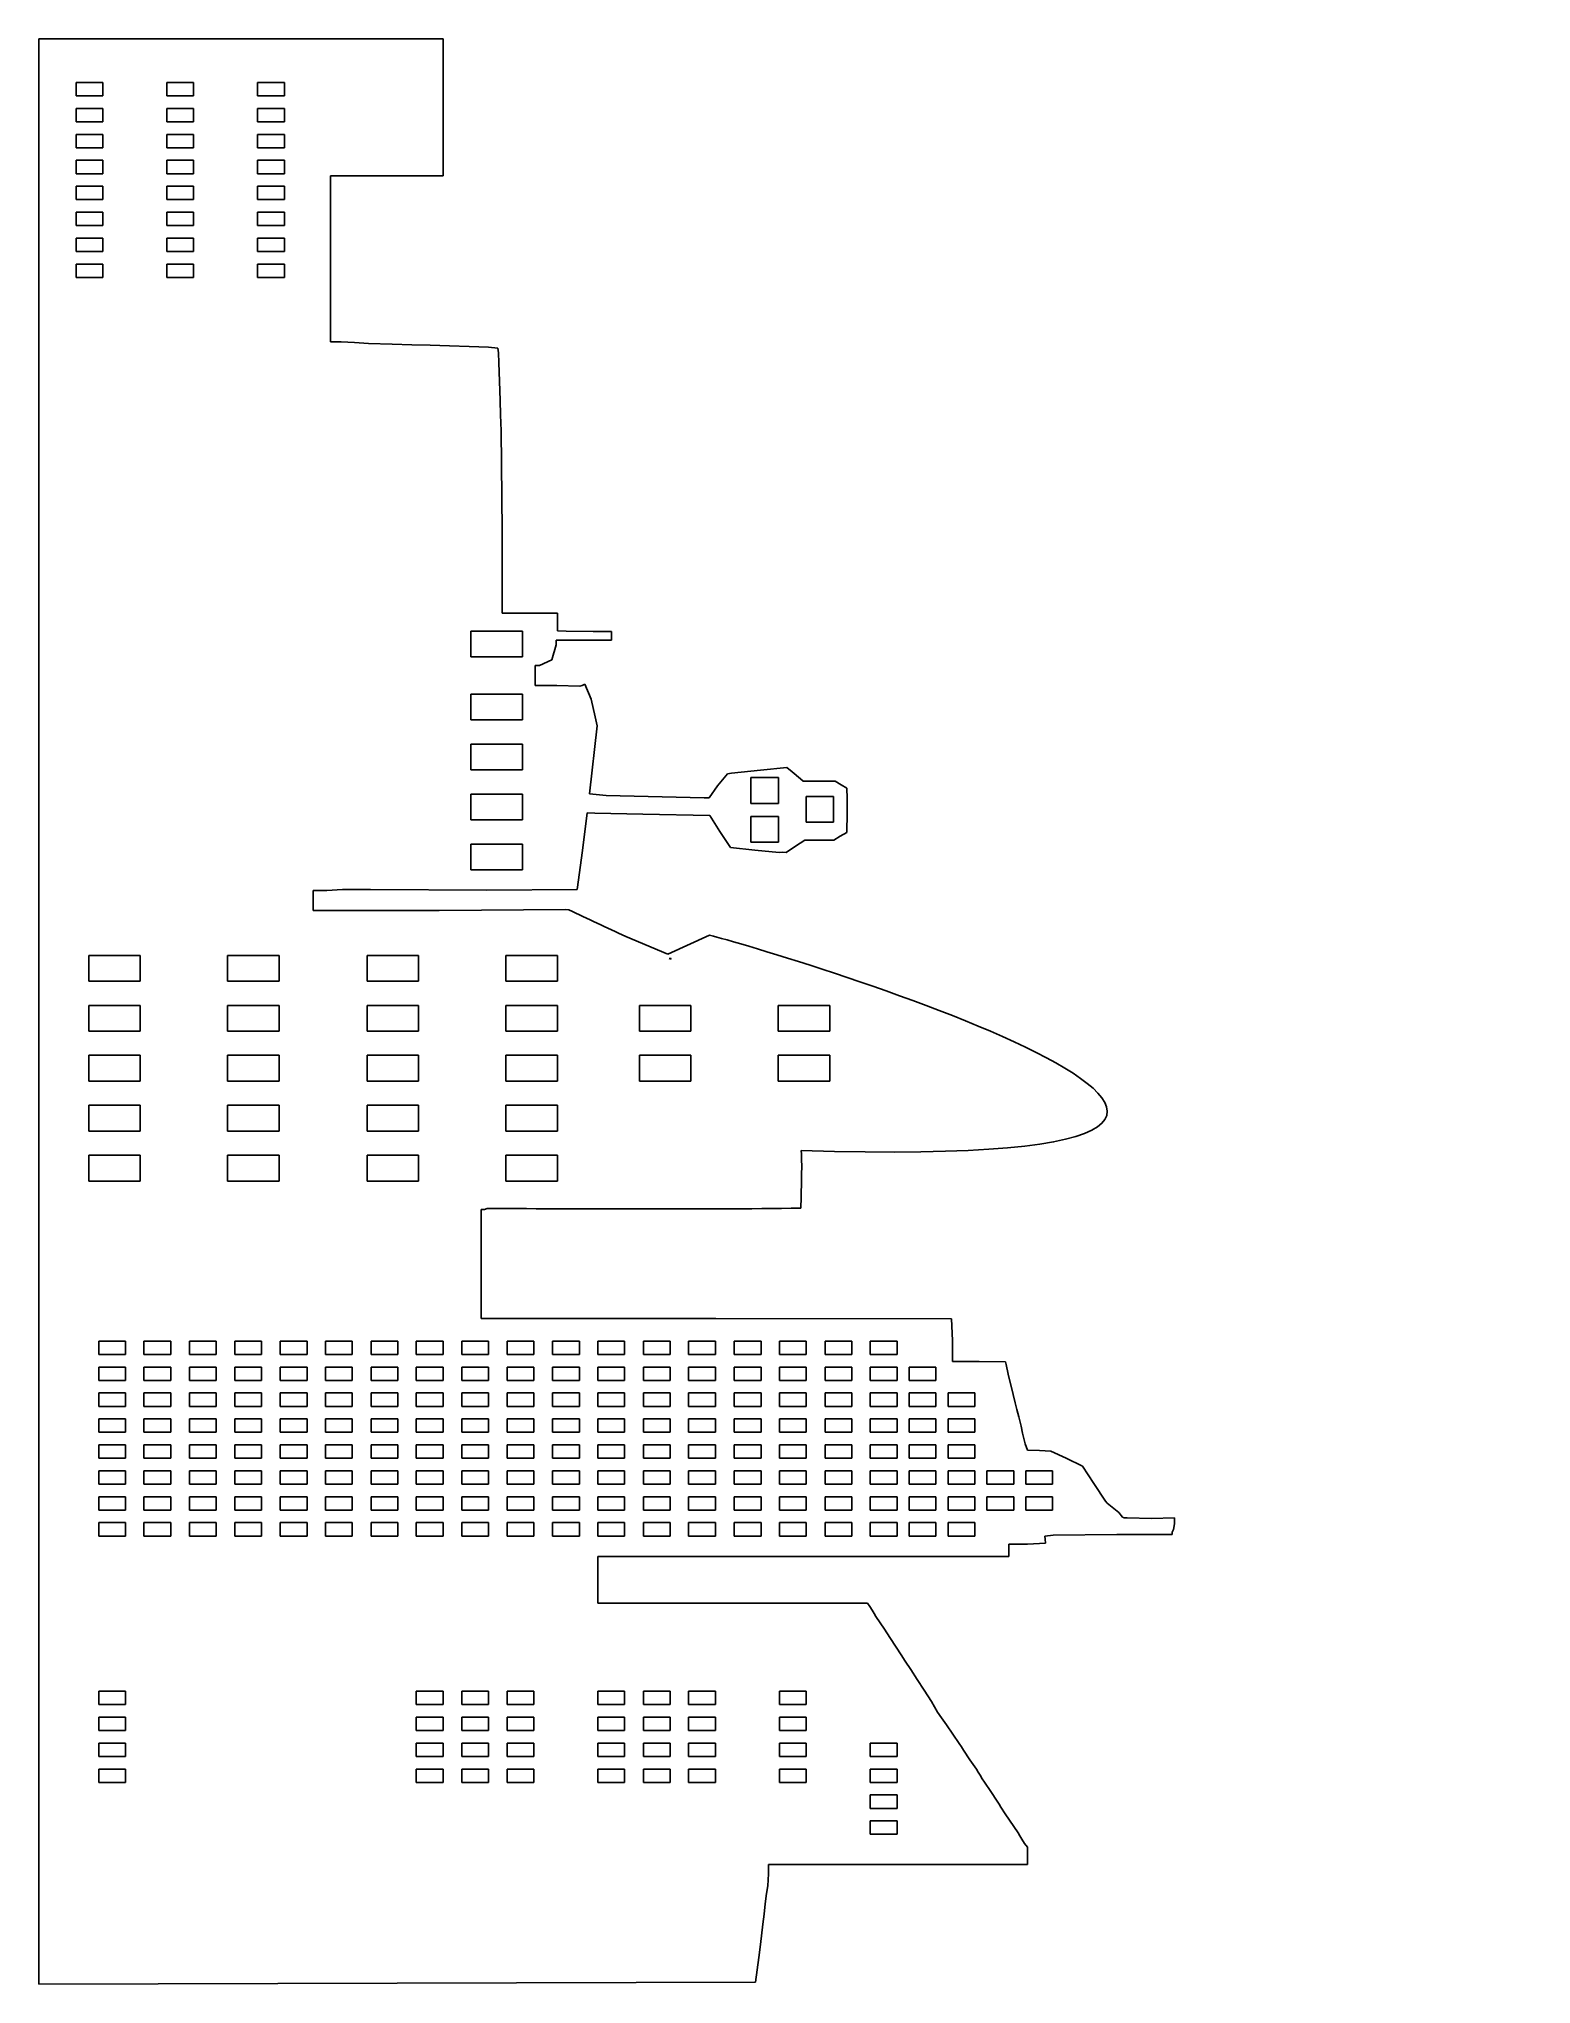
# Model space of a CAD drawing. Extents: x 0 to 222, y 0 to 290.
import ezdxf

# ---------------------------------------------------------------- set-up
doc = ezdxf.new("R2010")
doc.units = 0
doc.layers.get('0').update_dxf_attribs({"linetype": 'CONTINUOUS'})

msp = doc.modelspace()

# ---------------------------------------------------------------- linework, layer by layer
at = {"color": 7}
for p, q in [((0, 0.000001), (0, 290.000003)), ((0, 290.000003), (30.134978, 290.000003)), ((30.135947, 290.000003), (60.274583, 290.000003)), ((60.274583, 290.000003), (60.274583, 279.802582)), ((5.531257, 283.504353), (9.52527, 283.504353)), ((5.531257, 281.507347), (5.531257, 283.504353)), ((9.52527, 281.507347), (5.531257, 281.507347)), ((9.52527, 283.504353), (9.52527, 281.507347)), ((19.064805, 283.504353), (23.058817, 283.504353)), ((19.064805, 281.507347), (19.064805, 283.504353)), ((23.058817, 281.507347), (19.064805, 281.507347)), ((23.058817, 283.504353), (23.058817, 281.507347)), ((32.598349, 283.504353), (36.592362, 283.504353)), ((32.598349, 281.507347), (32.598349, 283.504353)), ((36.592362, 281.507347), (32.598349, 281.507347)), ((36.592362, 283.504353), (36.592362, 281.507347)), ((5.531257, 279.637627), (9.52527, 279.637627)), ((5.531257, 277.64062), (5.531257, 279.637627)), ((9.52527, 279.637627), (9.52527, 277.64062)), ((19.064805, 279.637627), (23.058817, 279.637627)), ((19.064805, 277.64062), (19.064805, 279.637627)), ((23.058817, 279.637627), (23.058817, 277.64062)), ((32.598349, 279.637627), (36.592362, 279.637627)), ((32.598349, 277.64062), (32.598349, 279.637627)), ((36.592362, 279.637627), (36.592362, 277.64062)), ((60.274583, 279.802582), (60.274583, 269.605162)), ((9.52527, 277.64062), (5.531257, 277.64062)), ((5.531257, 275.770897), (9.52527, 275.770897)), ((5.531257, 273.773894), (5.531257, 275.770897)), ((9.52527, 275.770897), (9.52527, 273.773894)), ((23.058817, 277.64062), (19.064805, 277.64062)), ((19.064805, 275.770897), (23.058817, 275.770897)), ((19.064805, 273.773894), (19.064805, 275.770897)), ((23.058817, 275.770897), (23.058817, 273.773894)), ((36.592362, 277.64062), (32.598349, 277.64062)), ((32.598349, 275.770897), (36.592362, 275.770897)), ((32.598349, 273.773894), (32.598349, 275.770897)), ((36.592362, 275.770897), (36.592362, 273.773894)), ((9.52527, 273.773894), (5.531257, 273.773894)), ((23.058817, 273.773894), (19.064805, 273.773894)), ((36.592362, 273.773894), (32.598349, 273.773894)), ((5.531257, 271.904171), (9.52527, 271.904171)), ((5.531257, 269.907167), (5.531257, 271.904171)), ((9.52527, 269.907167), (5.531257, 269.907167)), ((9.52527, 271.904171), (9.52527, 269.907167)), ((19.064805, 271.904171), (23.058817, 271.904171)), ((19.064805, 269.907167), (19.064805, 271.904171)), ((23.058817, 269.907167), (19.064805, 269.907167)), ((23.058817, 271.904171), (23.058817, 269.907167)), ((32.598349, 271.904171), (36.592362, 271.904171)), ((32.598349, 269.907167), (32.598349, 271.904171)), ((36.592362, 269.907167), (32.598349, 269.907167)), ((36.592362, 271.904171), (36.592362, 269.907167)), ((5.531257, 268.037444), (9.52527, 268.037444)), ((5.531257, 266.040438), (5.531257, 268.037444)), ((9.52527, 268.037444), (9.52527, 266.040438)), ((19.064805, 268.037444), (23.058817, 268.037444)), ((19.064805, 266.040438), (19.064805, 268.037444)), ((23.058817, 268.037444), (23.058817, 266.040438)), ((32.598349, 268.037444), (36.592362, 268.037444)), ((32.598349, 266.040438), (32.598349, 268.037444)), ((36.592362, 268.037444), (36.592362, 266.040438)), ((51.85691, 269.605162), (43.442895, 269.605162)), ((43.442895, 269.605162), (43.442895, 257.212781)), ((60.274583, 269.605162), (51.85691, 269.605162)), ((9.52527, 266.040438), (5.531257, 266.040438)), ((5.531257, 264.170717), (9.52527, 264.170717)), ((5.531257, 262.173712), (5.531257, 264.170717)), ((9.52527, 264.170717), (9.52527, 262.173712)), ((23.058817, 266.040438), (19.064805, 266.040438)), ((19.064805, 264.170717), (23.058817, 264.170717)), ((19.064805, 262.173712), (19.064805, 264.170717)), ((23.058817, 264.170717), (23.058817, 262.173712)), ((36.592362, 266.040438), (32.598349, 266.040438)), ((32.598349, 264.170717), (36.592362, 264.170717)), ((32.598349, 262.173712), (32.598349, 264.170717)), ((36.592362, 264.170717), (36.592362, 262.173712)), ((9.52527, 262.173712), (5.531257, 262.173712)), ((23.058817, 262.173712), (19.064805, 262.173712)), ((36.592362, 262.173712), (32.598349, 262.173712)), ((5.531257, 260.303989), (9.52527, 260.303989)), ((5.531257, 258.306983), (5.531257, 260.303989)), ((9.52527, 258.306983), (5.531257, 258.306983)), ((9.52527, 260.303989), (9.52527, 258.306983)), ((19.064805, 260.303989), (23.058817, 260.303989)), ((19.064805, 258.306983), (19.064805, 260.303989)), ((23.058817, 258.306983), (19.064805, 258.306983)), ((23.058817, 260.303989), (23.058817, 258.306983)), ((32.598349, 260.303989), (36.592362, 260.303989)), ((32.598349, 258.306983), (32.598349, 260.303989)), ((36.592362, 258.306983), (32.598349, 258.306983)), ((36.592362, 260.303989), (36.592362, 258.306983)), ((5.531257, 256.43726), (9.52527, 256.43726)), ((5.531257, 254.440253), (5.531257, 256.43726)), ((9.52527, 256.43726), (9.52527, 254.440253)), ((19.064805, 256.43726), (23.058817, 256.43726)), ((19.064805, 254.440253), (19.064805, 256.43726)), ((23.058817, 256.43726), (23.058817, 254.440253)), ((32.598349, 256.43726), (36.592362, 256.43726)), ((32.598349, 254.440253), (32.598349, 256.43726)), ((36.592362, 256.43726), (36.592362, 254.440253)), ((43.442895, 257.212781), (43.442895, 244.8204)), ((9.52527, 254.440253), (5.531257, 254.440253)), ((23.058817, 254.440253), (19.064805, 254.440253)), ((36.592362, 254.440253), (32.598349, 254.440253)), ((43.442895, 244.8204), (45.070824, 244.8204)), ((45.070824, 244.8204), (47.055434, 244.728944)), ((47.055434, 244.728944), (49.113209, 244.591759)), ((49.113209, 244.591759), (52.634291, 244.500302)), ((52.634291, 244.500302), (55.606634, 244.408845)), ((55.606634, 244.408845), (58.304606, 244.317389)), ((58.304606, 244.317389), (66.992991, 244.043019)), ((66.992991, 244.043019), (68.432519, 243.878396)), ((68.432519, 243.878396), (68.509343, 243.219908)), ((68.509343, 243.219908), (68.555071, 241.710873)), ((68.555071, 241.710873), (68.640126, 238.967173)), ((68.640126, 238.967173), (68.733412, 236.086287)), ((68.733412, 236.086287), (68.824868, 233.937055)), ((68.824868, 233.937055), (68.929129, 231.559181)), ((68.929129, 231.559181), (69.03339, 216.724907)), ((69.03339, 216.724907), (69.054425, 204.396546)), ((69.054425, 204.396546), (73.169975, 204.396546)), ((73.169975, 204.396546), (77.285526, 204.396546)), ((77.285526, 204.396546), (77.285526, 203.088715)), ((77.285526, 203.088715), (77.285526, 201.771739)), ((64.386066, 201.699315), (72.068989, 201.699315)), ((64.386066, 197.852173), (64.386066, 201.699315)), ((72.068989, 201.699315), (72.068989, 197.852173)), ((81.218164, 200.372452), (77.102613, 200.372452)), ((77.102613, 200.372452), (77.102613, 199.677381)), ((77.285526, 201.771739), (78.588784, 201.716865)), ((78.588784, 201.716865), (82.612878, 201.652845)), ((85.333714, 200.372452), (81.218164, 200.372452)), ((82.612878, 201.652845), (85.333714, 201.652845)), ((85.333714, 201.652845), (85.333714, 201.012648)), ((85.333714, 201.012648), (85.333714, 200.372452)), ((72.068989, 197.852173), (64.386066, 197.852173)), ((76.438637, 197.436692), (74.615906, 196.595291)), ((77.102613, 199.677381), (76.438637, 197.436692)), ((74.615906, 196.595291), (73.994, 196.576999)), ((73.994, 196.576999), (73.994, 195.095401)), ((73.994, 195.095401), (73.994, 193.604657)), ((64.386066, 192.316878), (72.068989, 192.316878)), ((64.386066, 188.469741), (64.386066, 192.316878)), ((72.068989, 192.316878), (72.068989, 188.469741)), ((73.994, 193.604657), (77.222421, 193.604657)), ((77.222421, 193.604657), (80.62461, 193.485763)), ((80.62461, 193.485763), (80.969401, 193.57722)), ((80.969401, 193.57722), (81.397419, 193.78757)), ((81.397419, 193.78757), (82.314729, 191.546882)), ((82.314729, 191.546882), (82.92566, 188.940366)), ((82.92566, 188.940366), (83.20003, 187.568516)), ((72.068989, 188.469741), (64.386066, 188.469741)), ((83.20003, 187.568516), (82.087917, 177.453406)), ((64.386066, 184.867812), (72.068989, 184.867812)), ((64.386066, 181.020675), (64.386066, 184.867812)), ((72.068989, 184.867812), (72.068989, 181.020675)), ((72.068989, 181.020675), (64.386066, 181.020675)), ((101.152977, 178.660635), (102.650123, 180.434894)), ((102.650123, 180.434894), (103.24825, 180.526351)), ((103.24825, 180.526351), (107.540312, 180.99278)), ((106.146029, 179.871486), (110.225626, 179.871486)), ((106.146029, 176.024339), (106.146029, 179.871486)), ((107.540312, 180.99278), (111.501301, 181.358607)), ((110.225626, 179.871486), (110.225626, 176.024339)), ((111.501301, 181.358607), (112.29606, 180.709264)), ((112.29606, 180.709264), (113.502373, 179.703241)), ((64.386066, 177.418746), (72.068989, 177.418746)), ((64.386066, 173.571609), (64.386066, 177.418746)), ((72.068989, 177.418746), (72.068989, 173.571609)), ((82.087917, 177.453406), (84.535298, 177.197328)), ((84.535298, 177.197328), (99.144588, 176.877229)), ((99.92197, 176.877229), (101.152977, 178.660635)), ((113.502373, 179.703241), (113.913928, 179.34656)), ((113.913928, 179.34656), (116.308264, 179.337414)), ((114.375869, 177.051917), (118.455459, 177.051917)), ((114.375869, 173.20478), (114.375869, 177.051917)), ((116.308264, 179.337414), (118.703515, 179.337414)), ((118.455459, 177.051917), (118.455459, 173.20478)), ((118.703515, 179.337414), (119.576012, 178.816111)), ((119.576012, 178.816111), (120.448509, 178.294808)), ((120.448509, 178.294808), (120.474116, 176.730899)), ((81.721175, 174.609104), (81.012386, 168.984517)), ((82.845178, 174.55423), (81.721175, 174.609104)), ((90.024528, 174.407899), (82.845178, 174.55423)), ((100.016171, 174.197548), (90.024528, 174.407899)), ((99.144588, 176.877229), (99.92197, 176.877229)), ((101.479478, 171.82882), (100.016171, 174.197548)), ((110.225626, 176.024339), (106.146029, 176.024339)), ((106.146029, 174.071386), (110.225626, 174.071386)), ((106.146029, 170.224249), (106.146029, 174.071386)), ((110.225626, 174.071386), (110.225626, 170.224249)), ((120.474116, 176.730899), (120.49881, 175.176135)), ((72.068989, 173.571609), (64.386066, 173.571609)), ((103.105577, 169.469238), (101.479478, 171.82882)), ((118.455459, 173.20478), (114.375869, 173.20478)), ((119.461691, 171.115458), (118.4703, 170.557572)), ((120.453081, 171.673344), (119.461691, 171.115458)), ((120.453081, 173.008612), (120.453081, 171.673344)), ((64.386066, 169.969662), (72.068989, 169.969662)), ((64.386066, 166.122522), (64.386066, 169.969662)), ((72.068989, 169.969662), (72.068989, 166.122522)), ((81.012386, 168.984517), (80.247808, 163.20537)), ((106.734579, 169.048537), (103.105577, 169.469238)), ((110.225626, 170.224249), (106.146029, 170.224249)), ((110.352605, 168.719293), (106.734579, 169.048537)), ((110.851044, 168.755876), (110.352605, 168.719293)), ((111.399784, 168.710147), (110.851044, 168.755876)), ((112.797242, 169.63386), (111.399784, 168.710147)), ((114.193786, 170.557572), (112.797242, 169.63386)), ((116.332043, 170.557572), (114.193786, 170.557572)), ((118.4703, 170.557572), (116.332043, 170.557572)), ((72.068989, 166.122522), (64.386066, 166.122522)), ((42.930737, 163.060868), (40.882107, 163.060868)), ((40.882107, 163.060868), (40.882107, 161.551833)), ((45.235446, 163.187993), (42.930737, 163.060868)), ((49.433307, 163.192566), (45.235446, 163.187993)), ((66.780811, 163.066355), (49.433307, 163.192566)), ((80.247808, 163.20537), (66.780811, 163.066355)), ((40.882107, 161.551833), (40.882107, 160.042797)), ((40.882107, 160.042797), (59.64719, 160.042797)), ((59.64719, 160.042797), (78.524764, 160.201932)), ((78.524764, 160.201932), (78.992108, 160.165349)), ((87.473801, 156.190642), (93.747729, 153.549373)), ((93.747729, 153.549373), (99.939604, 156.370659)), ((7.418966, 153.365219), (15.10189, 153.365219)), ((7.418966, 149.518071), (7.418966, 153.365219)), ((15.10189, 153.365219), (15.10189, 149.518071)), ((28.110368, 153.365219), (35.793294, 153.365219)), ((28.110368, 149.518071), (28.110368, 153.365219)), ((35.793294, 153.365219), (35.793294, 149.518071)), ((48.919151, 153.365219), (56.602077, 153.365219)), ((48.919151, 149.518071), (48.919151, 153.365219)), ((56.602077, 153.365219), (56.602077, 149.518071)), ((69.610552, 153.365219), (77.293475, 153.365219)), ((69.610552, 149.518071), (69.610552, 153.365219)), ((77.293475, 153.365219), (77.293475, 149.518071)), ((94.249772, 152.909176), (93.929673, 152.909176)), ((93.929673, 152.909176), (94.181179, 152.824121)), ((94.181179, 152.824121), (94.249772, 152.909176)), ((15.10189, 149.518071), (7.418966, 149.518071)), ((35.793294, 149.518071), (28.110368, 149.518071)), ((56.602077, 149.518071), (48.919151, 149.518071)), ((77.293475, 149.518071), (69.610552, 149.518071)), ((7.418966, 145.916153), (15.10189, 145.916153)), ((7.418966, 142.069005), (7.418966, 145.916153)), ((15.10189, 145.916153), (15.10189, 142.069005)), ((28.110368, 145.916153), (35.793294, 145.916153)), ((28.110368, 142.069005), (28.110368, 145.916153)), ((35.793294, 145.916153), (35.793294, 142.069005)), ((48.919151, 145.916153), (56.602077, 145.916153)), ((48.919151, 142.069005), (48.919151, 145.916153)), ((56.602077, 145.916153), (56.602077, 142.069005)), ((69.610552, 145.916153), (77.293475, 145.916153)), ((69.610552, 142.069005), (69.610552, 145.916153)), ((77.293475, 145.916153), (77.293475, 142.069005)), ((89.519794, 145.916153), (97.202715, 145.916153)), ((89.519794, 142.069005), (89.519794, 145.916153)), ((97.202715, 145.916153), (97.202715, 142.069005)), ((110.211193, 145.916153), (117.894121, 145.916153)), ((110.211193, 142.069005), (110.211193, 145.916153)), ((117.894121, 145.916153), (117.894121, 142.069005)), ((15.10189, 142.069005), (7.418966, 142.069005)), ((35.793294, 142.069005), (28.110368, 142.069005)), ((56.602077, 142.069005), (48.919151, 142.069005)), ((77.293475, 142.069005), (69.610552, 142.069005)), ((97.202715, 142.069005), (89.519794, 142.069005)), ((117.894121, 142.069005), (110.211193, 142.069005)), ((7.418966, 138.467087), (15.10189, 138.467087)), ((7.418966, 134.619939), (7.418966, 138.467087)), ((15.10189, 138.467087), (15.10189, 134.619939)), ((28.110368, 138.467087), (35.793294, 138.467087)), ((28.110368, 134.619939), (28.110368, 138.467087)), ((35.793294, 138.467087), (35.793294, 134.619939)), ((48.919151, 138.467087), (56.602077, 138.467087)), ((48.919151, 134.619939), (48.919151, 138.467087)), ((56.602077, 138.467087), (56.602077, 134.619939)), ((69.610552, 138.467087), (77.293475, 138.467087)), ((69.610552, 134.619939), (69.610552, 138.467087)), ((77.293475, 138.467087), (77.293475, 134.619939)), ((89.519794, 138.467087), (97.202715, 138.467087)), ((89.519794, 134.619939), (89.519794, 138.467087)), ((97.202715, 138.467087), (97.202715, 134.619939)), ((110.211193, 138.467087), (117.894121, 138.467087)), ((110.211193, 134.619939), (110.211193, 138.467087)), ((117.894121, 138.467087), (117.894121, 134.619939)), ((15.10189, 134.619939), (7.418966, 134.619939)), ((35.793294, 134.619939), (28.110368, 134.619939)), ((56.602077, 134.619939), (48.919151, 134.619939)), ((77.293475, 134.619939), (69.610552, 134.619939)), ((97.202715, 134.619939), (89.519794, 134.619939)), ((117.894121, 134.619939), (110.211193, 134.619939)), ((7.418966, 131.018021), (15.10189, 131.018021)), ((7.418966, 127.170873), (7.418966, 131.018021)), ((15.10189, 131.018021), (15.10189, 127.170873)), ((28.110368, 131.018021), (35.793294, 131.018021)), ((28.110368, 127.170873), (28.110368, 131.018021)), ((35.793294, 131.018021), (35.793294, 127.170873)), ((48.919151, 131.018021), (56.602077, 131.018021)), ((48.919151, 127.170873), (48.919151, 131.018021)), ((56.602077, 131.018021), (56.602077, 127.170873)), ((69.610552, 131.018021), (77.293475, 131.018021)), ((69.610552, 127.170873), (69.610552, 131.018021)), ((77.293475, 131.018021), (77.293475, 127.170873)), ((15.10189, 127.170873), (7.418966, 127.170873)), ((35.793294, 127.170873), (28.110368, 127.170873)), ((56.602077, 127.170873), (48.919151, 127.170873)), ((77.293475, 127.170873), (69.610552, 127.170873)), ((7.418966, 123.568934), (15.10189, 123.568934)), ((7.418966, 119.721786), (7.418966, 123.568934)), ((15.10189, 123.568934), (15.10189, 119.721786)), ((28.110368, 123.568934), (35.793294, 123.568934)), ((28.110368, 119.721786), (28.110368, 123.568934)), ((35.793294, 123.568934), (35.793294, 119.721786)), ((48.919151, 123.568934), (56.602077, 123.568934)), ((48.919151, 119.721786), (48.919151, 123.568934)), ((56.602077, 123.568934), (56.602077, 119.721786)), ((69.610552, 123.568934), (77.293475, 123.568934)), ((69.610552, 119.721786), (69.610552, 123.568934)), ((77.293475, 123.568934), (77.293475, 119.721786)), ((15.10189, 119.721786), (7.418966, 119.721786)), ((35.793294, 119.721786), (28.110368, 119.721786)), ((56.602077, 119.721786), (48.919151, 119.721786)), ((77.293475, 119.721786), (69.610552, 119.721786)), ((66.411052, 115.503392), (65.944623, 115.503392)), ((65.944623, 115.503392), (65.944623, 107.363747)), ((66.834496, 115.617713), (66.411052, 115.503392)), ((65.944623, 107.363747), (65.944623, 99.224102)), ((65.944623, 99.224102), (100.919488, 99.224102)), ((100.919488, 99.224102), (136.038855, 99.168314)), ((136.038855, 99.168314), (136.183357, 95.968244)), ((8.91246, 95.865733), (12.906471, 95.865733)), ((8.91246, 93.868719), (8.91246, 95.865733)), ((12.906471, 95.865733), (12.906471, 93.868719)), ((15.648723, 95.865733), (19.642733, 95.865733)), ((15.648723, 93.868719), (15.648723, 95.865733)), ((19.642733, 95.865733), (19.642733, 93.868719)), ((22.446007, 95.865733), (26.440019, 95.865733)), ((22.446007, 93.868719), (22.446007, 95.865733)), ((26.440019, 95.865733), (26.440019, 93.868719)), ((29.182269, 95.865733), (33.176279, 95.865733)), ((29.182269, 93.868719), (29.182269, 95.865733)), ((33.176279, 95.865733), (33.176279, 93.868719)), ((35.979552, 95.865733), (39.973565, 95.865733)), ((35.979552, 93.868719), (35.979552, 95.865733)), ((39.973565, 95.865733), (39.973565, 93.868719)), ((42.715815, 95.865733), (46.709827, 95.865733)), ((42.715815, 93.868719), (42.715815, 95.865733)), ((46.709827, 95.865733), (46.709827, 93.868719)), ((49.513101, 95.865733), (53.507111, 95.865733)), ((49.513101, 93.868719), (49.513101, 95.865733)), ((53.507111, 95.865733), (53.507111, 93.868719)), ((56.249364, 95.865733), (60.243376, 95.865733)), ((56.249364, 93.868719), (56.249364, 95.865733)), ((60.243376, 95.865733), (60.243376, 93.868719)), ((63.046647, 95.865733), (67.040659, 95.865733)), ((63.046647, 93.868719), (63.046647, 95.865733)), ((67.040659, 95.865733), (67.040659, 93.868719)), ((69.78291, 95.865733), (73.776922, 95.865733)), ((69.78291, 93.868719), (69.78291, 95.865733)), ((73.776922, 95.865733), (73.776922, 93.868719)), ((76.580193, 95.865733), (80.574205, 95.865733)), ((76.580193, 93.868719), (76.580193, 95.865733)), ((80.574205, 95.865733), (80.574205, 93.868719)), ((83.316456, 95.865733), (87.310468, 95.865733)), ((83.316456, 93.868719), (83.316456, 95.865733)), ((87.310468, 95.865733), (87.310468, 93.868719)), ((90.113739, 95.865733), (94.107751, 95.865733)), ((90.113739, 93.868719), (90.113739, 95.865733)), ((94.107751, 95.865733), (94.107751, 93.868719)), ((96.849999, 95.865733), (100.844017, 95.865733)), ((96.849999, 93.868719), (96.849999, 95.865733)), ((100.844017, 95.865733), (100.844017, 93.868719)), ((103.647285, 95.865733), (107.641292, 95.865733)), ((103.647285, 93.868719), (103.647285, 95.865733)), ((107.641292, 95.865733), (107.641292, 93.868719)), ((110.383555, 95.865733), (114.377563, 95.865733)), ((110.383555, 93.868719), (110.383555, 95.865733)), ((114.377563, 95.865733), (114.377563, 93.868719)), ((117.180831, 95.865733), (121.174838, 95.865733)), ((117.180831, 93.868719), (117.180831, 95.865733)), ((121.174838, 95.865733), (121.174838, 93.868719)), ((123.917099, 95.865733), (127.911106, 95.865733)), ((123.917099, 93.868719), (123.917099, 95.865733)), ((127.911106, 95.865733), (127.911106, 93.868719)), ((136.183357, 95.968244), (136.183357, 92.823963)), ((12.906471, 93.868719), (8.91246, 93.868719)), ((19.642733, 93.868719), (15.648723, 93.868719)), ((26.440019, 93.868719), (22.446007, 93.868719)), ((33.176279, 93.868719), (29.182269, 93.868719)), ((39.973565, 93.868719), (35.979552, 93.868719)), ((46.709827, 93.868719), (42.715815, 93.868719)), ((53.507111, 93.868719), (49.513101, 93.868719)), ((60.243376, 93.868719), (56.249364, 93.868719)), ((67.040659, 93.868719), (63.046647, 93.868719)), ((73.776922, 93.868719), (69.78291, 93.868719)), ((80.574205, 93.868719), (76.580193, 93.868719)), ((87.310468, 93.868719), (83.316456, 93.868719)), ((94.107751, 93.868719), (90.113739, 93.868719)), ((100.844017, 93.868719), (96.849999, 93.868719)), ((107.641292, 93.868719), (103.647285, 93.868719)), ((114.377563, 93.868719), (110.383555, 93.868719)), ((121.174838, 93.868719), (117.180831, 93.868719)), ((127.911106, 93.868719), (123.917099, 93.868719)), ((136.183357, 92.823963), (140.137944, 92.800185)), ((140.137944, 92.800185), (144.093354, 92.776406)), ((8.91246, 91.999001), (12.906471, 91.999001)), ((8.91246, 90.001998), (8.91246, 91.999001)), ((12.906471, 90.001998), (8.91246, 90.001998)), ((12.906471, 91.999001), (12.906471, 90.001998)), ((15.648723, 91.999001), (19.642733, 91.999001)), ((15.648723, 90.001998), (15.648723, 91.999001)), ((19.642733, 90.001998), (15.648723, 90.001998)), ((19.642733, 91.999001), (19.642733, 90.001998)), ((22.446007, 91.999001), (26.440019, 91.999001)), ((22.446007, 90.001998), (22.446007, 91.999001)), ((26.440019, 90.001998), (22.446007, 90.001998)), ((26.440019, 91.999001), (26.440019, 90.001998)), ((29.182269, 91.999001), (33.176279, 91.999001)), ((29.182269, 90.001998), (29.182269, 91.999001)), ((33.176279, 90.001998), (29.182269, 90.001998)), ((33.176279, 91.999001), (33.176279, 90.001998)), ((35.979552, 91.999001), (39.973565, 91.999001)), ((35.979552, 90.001998), (35.979552, 91.999001)), ((39.973565, 90.001998), (35.979552, 90.001998)), ((39.973565, 91.999001), (39.973565, 90.001998)), ((42.715815, 91.999001), (46.709827, 91.999001)), ((42.715815, 90.001998), (42.715815, 91.999001)), ((46.709827, 90.001998), (42.715815, 90.001998)), ((46.709827, 91.999001), (46.709827, 90.001998)), ((49.513101, 91.999001), (53.507111, 91.999001)), ((49.513101, 90.001998), (49.513101, 91.999001)), ((53.507111, 90.001998), (49.513101, 90.001998)), ((53.507111, 91.999001), (53.507111, 90.001998)), ((56.249364, 91.999001), (60.243376, 91.999001)), ((56.249364, 90.001998), (56.249364, 91.999001)), ((60.243376, 90.001998), (56.249364, 90.001998)), ((60.243376, 91.999001), (60.243376, 90.001998)), ((63.046647, 91.999001), (67.040659, 91.999001)), ((63.046647, 90.001998), (63.046647, 91.999001)), ((67.040659, 90.001998), (63.046647, 90.001998)), ((67.040659, 91.999001), (67.040659, 90.001998)), ((69.78291, 91.999001), (73.776922, 91.999001)), ((69.78291, 90.001998), (69.78291, 91.999001)), ((73.776922, 90.001998), (69.78291, 90.001998)), ((73.776922, 91.999001), (73.776922, 90.001998)), ((76.580193, 91.999001), (80.574205, 91.999001)), ((76.580193, 90.001998), (76.580193, 91.999001)), ((80.574205, 90.001998), (76.580193, 90.001998)), ((80.574205, 91.999001), (80.574205, 90.001998)), ((83.316456, 91.999001), (87.310468, 91.999001)), ((83.316456, 90.001998), (83.316456, 91.999001)), ((87.310468, 90.001998), (83.316456, 90.001998)), ((87.310468, 91.999001), (87.310468, 90.001998)), ((90.113739, 91.999001), (94.107751, 91.999001)), ((90.113739, 90.001998), (90.113739, 91.999001)), ((94.107751, 90.001998), (90.113739, 90.001998)), ((94.107751, 91.999001), (94.107751, 90.001998)), ((96.849999, 91.999001), (100.844017, 91.999001)), ((96.849999, 90.001998), (96.849999, 91.999001)), ((100.844017, 90.001998), (96.849999, 90.001998)), ((100.844017, 91.999001), (100.844017, 90.001998)), ((103.647285, 91.999001), (107.641292, 91.999001)), ((103.647285, 90.001998), (103.647285, 91.999001)), ((107.641292, 90.001998), (103.647285, 90.001998)), ((107.641292, 91.999001), (107.641292, 90.001998)), ((110.383555, 91.999001), (114.377563, 91.999001)), ((110.383555, 90.001998), (110.383555, 91.999001)), ((114.377563, 90.001998), (110.383555, 90.001998)), ((114.377563, 91.999001), (114.377563, 90.001998)), ((117.180831, 91.999001), (121.174838, 91.999001)), ((117.180831, 90.001998), (117.180831, 91.999001)), ((121.174838, 90.001998), (117.180831, 90.001998)), ((121.174838, 91.999001), (121.174838, 90.001998)), ((123.917099, 91.999001), (127.911106, 91.999001)), ((123.917099, 90.001998), (123.917099, 91.999001)), ((127.911106, 90.001998), (123.917099, 90.001998)), ((127.911106, 91.999001), (127.911106, 90.001998)), ((129.717189, 91.999001), (133.711196, 91.999001)), ((129.717189, 90.001998), (129.717189, 91.999001)), ((133.711196, 90.001998), (129.717189, 90.001998)), ((133.711196, 91.999001), (133.711196, 90.001998)), ((144.093354, 92.776406), (144.168257, 92.364851)), ((144.168257, 92.364851), (144.500702, 90.947272)), ((144.500702, 90.947272), (145.240678, 87.883473)), ((8.91246, 88.132277), (12.906471, 88.132277)), ((8.91246, 86.135263), (8.91246, 88.132277)), ((12.906471, 88.132277), (12.906471, 86.135263)), ((15.648723, 88.132277), (19.642733, 88.132277)), ((15.648723, 86.135263), (15.648723, 88.132277)), ((19.642733, 88.132277), (19.642733, 86.135263)), ((22.446007, 88.132277), (26.440019, 88.132277)), ((22.446007, 86.135263), (22.446007, 88.132277)), ((26.440019, 88.132277), (26.440019, 86.135263)), ((29.182269, 88.132277), (33.176279, 88.132277)), ((29.182269, 86.135263), (29.182269, 88.132277)), ((33.176279, 88.132277), (33.176279, 86.135263)), ((35.979552, 88.132277), (39.973565, 88.132277)), ((35.979552, 86.135263), (35.979552, 88.132277)), ((39.973565, 88.132277), (39.973565, 86.135263)), ((42.715815, 88.132277), (46.709827, 88.132277)), ((42.715815, 86.135263), (42.715815, 88.132277)), ((46.709827, 88.132277), (46.709827, 86.135263)), ((49.513101, 88.132277), (53.507111, 88.132277)), ((49.513101, 86.135263), (49.513101, 88.132277)), ((53.507111, 88.132277), (53.507111, 86.135263)), ((56.249364, 88.132277), (60.243376, 88.132277)), ((56.249364, 86.135263), (56.249364, 88.132277)), ((60.243376, 88.132277), (60.243376, 86.135263)), ((63.046647, 88.132277), (67.040659, 88.132277)), ((63.046647, 86.135263), (63.046647, 88.132277)), ((67.040659, 88.132277), (67.040659, 86.135263)), ((69.78291, 88.132277), (73.776922, 88.132277)), ((69.78291, 86.135263), (69.78291, 88.132277)), ((73.776922, 88.132277), (73.776922, 86.135263)), ((76.580193, 88.132277), (80.574205, 88.132277)), ((76.580193, 86.135263), (76.580193, 88.132277)), ((80.574205, 88.132277), (80.574205, 86.135263)), ((83.316456, 88.132277), (87.310468, 88.132277)), ((83.316456, 86.135263), (83.316456, 88.132277)), ((87.310468, 88.132277), (87.310468, 86.135263)), ((90.113739, 88.132277), (94.107751, 88.132277)), ((90.113739, 86.135263), (90.113739, 88.132277)), ((94.107751, 88.132277), (94.107751, 86.135263)), ((96.849999, 88.132277), (100.844017, 88.132277)), ((96.849999, 86.135263), (96.849999, 88.132277)), ((100.844017, 88.132277), (100.844017, 86.135263)), ((103.647285, 88.132277), (107.641292, 88.132277)), ((103.647285, 86.135263), (103.647285, 88.132277)), ((107.641292, 88.132277), (107.641292, 86.135263)), ((110.383555, 88.132277), (114.377563, 88.132277)), ((110.383555, 86.135263), (110.383555, 88.132277)), ((114.377563, 88.132277), (114.377563, 86.135263)), ((117.180831, 88.132277), (121.174838, 88.132277)), ((117.180831, 86.135263), (117.180831, 88.132277)), ((121.174838, 88.132277), (121.174838, 86.135263)), ((123.917099, 88.132277), (127.911106, 88.132277)), ((123.917099, 86.135263), (123.917099, 88.132277)), ((127.911106, 88.132277), (127.911106, 86.135263)), ((129.717189, 88.132277), (133.711196, 88.132277)), ((129.717189, 86.135263), (129.717189, 88.132277)), ((133.711196, 88.132277), (133.711196, 86.135263)), ((135.517279, 88.132277), (139.511286, 88.132277)), ((135.517279, 86.135263), (135.517279, 88.132277)), ((139.511286, 88.132277), (139.511286, 86.135263)), ((145.240678, 87.883473), (145.548521, 86.652466)), ((12.906471, 86.135263), (8.91246, 86.135263)), ((8.91246, 84.265545), (12.906471, 84.265545)), ((8.91246, 82.268542), (8.91246, 84.265545)), ((12.906471, 84.265545), (12.906471, 82.268542)), ((19.642733, 86.135263), (15.648723, 86.135263)), ((15.648723, 84.265545), (19.642733, 84.265545)), ((15.648723, 82.268542), (15.648723, 84.265545)), ((19.642733, 84.265545), (19.642733, 82.268542)), ((26.440019, 86.135263), (22.446007, 86.135263)), ((22.446007, 84.265545), (26.440019, 84.265545)), ((22.446007, 82.268542), (22.446007, 84.265545)), ((26.440019, 84.265545), (26.440019, 82.268542)), ((33.176279, 86.135263), (29.182269, 86.135263)), ((29.182269, 84.265545), (33.176279, 84.265545)), ((29.182269, 82.268542), (29.182269, 84.265545)), ((33.176279, 84.265545), (33.176279, 82.268542)), ((39.973565, 86.135263), (35.979552, 86.135263)), ((35.979552, 84.265545), (39.973565, 84.265545)), ((35.979552, 82.268542), (35.979552, 84.265545)), ((39.973565, 84.265545), (39.973565, 82.268542)), ((46.709827, 86.135263), (42.715815, 86.135263)), ((42.715815, 84.265545), (46.709827, 84.265545)), ((42.715815, 82.268542), (42.715815, 84.265545)), ((46.709827, 84.265545), (46.709827, 82.268542)), ((53.507111, 86.135263), (49.513101, 86.135263)), ((49.513101, 84.265545), (53.507111, 84.265545)), ((49.513101, 82.268542), (49.513101, 84.265545)), ((53.507111, 84.265545), (53.507111, 82.268542)), ((60.243376, 86.135263), (56.249364, 86.135263)), ((56.249364, 84.265545), (60.243376, 84.265545)), ((56.249364, 82.268542), (56.249364, 84.265545)), ((60.243376, 84.265545), (60.243376, 82.268542)), ((67.040659, 86.135263), (63.046647, 86.135263)), ((63.046647, 84.265545), (67.040659, 84.265545)), ((63.046647, 82.268542), (63.046647, 84.265545)), ((67.040659, 84.265545), (67.040659, 82.268542)), ((73.776922, 86.135263), (69.78291, 86.135263)), ((69.78291, 84.265545), (73.776922, 84.265545)), ((69.78291, 82.268542), (69.78291, 84.265545)), ((73.776922, 84.265545), (73.776922, 82.268542)), ((80.574205, 86.135263), (76.580193, 86.135263)), ((76.580193, 84.265545), (80.574205, 84.265545)), ((76.580193, 82.268542), (76.580193, 84.265545)), ((80.574205, 84.265545), (80.574205, 82.268542)), ((87.310468, 86.135263), (83.316456, 86.135263)), ((83.316456, 84.265545), (87.310468, 84.265545)), ((83.316456, 82.268542), (83.316456, 84.265545)), ((87.310468, 84.265545), (87.310468, 82.268542)), ((94.107751, 86.135263), (90.113739, 86.135263)), ((90.113739, 84.265545), (94.107751, 84.265545)), ((90.113739, 82.268542), (90.113739, 84.265545)), ((94.107751, 84.265545), (94.107751, 82.268542)), ((100.844017, 86.135263), (96.849999, 86.135263)), ((96.849999, 84.265545), (100.844017, 84.265545)), ((96.849999, 82.268542), (96.849999, 84.265545)), ((100.844017, 84.265545), (100.844017, 82.268542)), ((107.641292, 86.135263), (103.647285, 86.135263)), ((103.647285, 84.265545), (107.641292, 84.265545)), ((103.647285, 82.268542), (103.647285, 84.265545)), ((107.641292, 84.265545), (107.641292, 82.268542)), ((114.377563, 86.135263), (110.383555, 86.135263)), ((110.383555, 84.265545), (114.377563, 84.265545)), ((110.383555, 82.268542), (110.383555, 84.265545)), ((114.377563, 84.265545), (114.377563, 82.268542)), ((121.174838, 86.135263), (117.180831, 86.135263)), ((117.180831, 84.265545), (121.174838, 84.265545)), ((117.180831, 82.268542), (117.180831, 84.265545)), ((121.174838, 84.265545), (121.174838, 82.268542)), ((127.911106, 86.135263), (123.917099, 86.135263)), ((123.917099, 84.265545), (127.911106, 84.265545)), ((123.917099, 82.268542), (123.917099, 84.265545)), ((127.911106, 84.265545), (127.911106, 82.268542)), ((133.711196, 86.135263), (129.717189, 86.135263)), ((129.717189, 84.265545), (133.711196, 84.265545)), ((129.717189, 82.268542), (129.717189, 84.265545)), ((133.711196, 84.265545), (133.711196, 82.268542)), ((139.511286, 86.135263), (135.517279, 86.135263)), ((135.517279, 84.265545), (139.511286, 84.265545)), ((135.517279, 82.268542), (135.517279, 84.265545)), ((139.511286, 84.265545), (139.511286, 82.268542)), ((145.548521, 86.652466), (145.786126, 85.660161)), ((145.786126, 85.660161), (146.04696, 84.558748)), ((146.04696, 84.558748), (146.398337, 83.173271)), ((12.906471, 82.268542), (8.91246, 82.268542)), ((19.642733, 82.268542), (15.648723, 82.268542)), ((26.440019, 82.268542), (22.446007, 82.268542)), ((33.176279, 82.268542), (29.182269, 82.268542)), ((39.973565, 82.268542), (35.979552, 82.268542)), ((46.709827, 82.268542), (42.715815, 82.268542)), ((53.507111, 82.268542), (49.513101, 82.268542)), ((60.243376, 82.268542), (56.249364, 82.268542)), ((67.040659, 82.268542), (63.046647, 82.268542)), ((73.776922, 82.268542), (69.78291, 82.268542)), ((80.574205, 82.268542), (76.580193, 82.268542)), ((87.310468, 82.268542), (83.316456, 82.268542)), ((94.107751, 82.268542), (90.113739, 82.268542)), ((100.844017, 82.268542), (96.849999, 82.268542)), ((107.641292, 82.268542), (103.647285, 82.268542)), ((114.377563, 82.268542), (110.383555, 82.268542)), ((121.174838, 82.268542), (117.180831, 82.268542)), ((127.911106, 82.268542), (123.917099, 82.268542)), ((133.711196, 82.268542), (129.717189, 82.268542)), ((139.511286, 82.268542), (135.517279, 82.268542)), ((146.398337, 83.173271), (146.638045, 82.121519)), ((146.638045, 82.121519), (147.031583, 80.546727)), ((8.91246, 80.398821), (12.906471, 80.398821)), ((8.91246, 78.401807), (8.91246, 80.398821)), ((12.906471, 78.401807), (8.91246, 78.401807)), ((12.906471, 80.398821), (12.906471, 78.401807)), ((15.648723, 80.398821), (19.642733, 80.398821)), ((15.648723, 78.401807), (15.648723, 80.398821)), ((19.642733, 78.401807), (15.648723, 78.401807)), ((19.642733, 80.398821), (19.642733, 78.401807)), ((22.446007, 80.398821), (26.440019, 80.398821)), ((22.446007, 78.401807), (22.446007, 80.398821)), ((26.440019, 78.401807), (22.446007, 78.401807)), ((26.440019, 80.398821), (26.440019, 78.401807)), ((29.182269, 80.398821), (33.176279, 80.398821)), ((29.182269, 78.401807), (29.182269, 80.398821)), ((33.176279, 78.401807), (29.182269, 78.401807)), ((33.176279, 80.398821), (33.176279, 78.401807)), ((35.979552, 80.398821), (39.973565, 80.398821)), ((35.979552, 78.401807), (35.979552, 80.398821)), ((39.973565, 78.401807), (35.979552, 78.401807)), ((39.973565, 80.398821), (39.973565, 78.401807)), ((42.715815, 80.398821), (46.709827, 80.398821)), ((42.715815, 78.401807), (42.715815, 80.398821)), ((46.709827, 78.401807), (42.715815, 78.401807)), ((46.709827, 80.398821), (46.709827, 78.401807)), ((49.513101, 80.398821), (53.507111, 80.398821)), ((49.513101, 78.401807), (49.513101, 80.398821)), ((53.507111, 78.401807), (49.513101, 78.401807)), ((53.507111, 80.398821), (53.507111, 78.401807)), ((56.249364, 80.398821), (60.243376, 80.398821)), ((56.249364, 78.401807), (56.249364, 80.398821)), ((60.243376, 78.401807), (56.249364, 78.401807)), ((60.243376, 80.398821), (60.243376, 78.401807)), ((63.046647, 80.398821), (67.040659, 80.398821)), ((63.046647, 78.401807), (63.046647, 80.398821)), ((67.040659, 78.401807), (63.046647, 78.401807)), ((67.040659, 80.398821), (67.040659, 78.401807)), ((69.78291, 80.398821), (73.776922, 80.398821)), ((69.78291, 78.401807), (69.78291, 80.398821)), ((73.776922, 78.401807), (69.78291, 78.401807)), ((73.776922, 80.398821), (73.776922, 78.401807)), ((76.580193, 80.398821), (80.574205, 80.398821)), ((76.580193, 78.401807), (76.580193, 80.398821)), ((80.574205, 78.401807), (76.580193, 78.401807)), ((80.574205, 80.398821), (80.574205, 78.401807)), ((83.316456, 80.398821), (87.310468, 80.398821)), ((83.316456, 78.401807), (83.316456, 80.398821)), ((87.310468, 78.401807), (83.316456, 78.401807)), ((87.310468, 80.398821), (87.310468, 78.401807)), ((90.113739, 80.398821), (94.107751, 80.398821)), ((90.113739, 78.401807), (90.113739, 80.398821)), ((94.107751, 78.401807), (90.113739, 78.401807)), ((94.107751, 80.398821), (94.107751, 78.401807)), ((96.849999, 80.398821), (100.844017, 80.398821)), ((96.849999, 78.401807), (96.849999, 80.398821)), ((100.844017, 78.401807), (96.849999, 78.401807)), ((100.844017, 80.398821), (100.844017, 78.401807)), ((103.647285, 80.398821), (107.641292, 80.398821)), ((103.647285, 78.401807), (103.647285, 80.398821)), ((107.641292, 78.401807), (103.647285, 78.401807)), ((107.641292, 80.398821), (107.641292, 78.401807)), ((110.383555, 80.398821), (114.377563, 80.398821)), ((110.383555, 78.401807), (110.383555, 80.398821)), ((114.377563, 78.401807), (110.383555, 78.401807)), ((114.377563, 80.398821), (114.377563, 78.401807)), ((117.180831, 80.398821), (121.174838, 80.398821)), ((117.180831, 78.401807), (117.180831, 80.398821)), ((121.174838, 78.401807), (117.180831, 78.401807)), ((121.174838, 80.398821), (121.174838, 78.401807)), ((123.917099, 80.398821), (127.911106, 80.398821)), ((123.917099, 78.401807), (123.917099, 80.398821)), ((127.911106, 78.401807), (123.917099, 78.401807)), ((127.911106, 80.398821), (127.911106, 78.401807)), ((129.717189, 80.398821), (133.711196, 80.398821)), ((129.717189, 78.401807), (129.717189, 80.398821)), ((133.711196, 78.401807), (129.717189, 78.401807)), ((133.711196, 80.398821), (133.711196, 78.401807)), ((135.517279, 80.398821), (139.511286, 80.398821)), ((135.517279, 78.401807), (135.517279, 80.398821)), ((139.511286, 78.401807), (135.517279, 78.401807)), ((139.511286, 80.398821), (139.511286, 78.401807)), ((147.031583, 80.546727), (147.34848, 79.611125)), ((147.34848, 79.611125), (149.131886, 79.555428)), ((149.131886, 79.555428), (150.842766, 79.454825)), ((150.842766, 79.454825), (153.138786, 78.401244)), ((153.138786, 78.401244), (155.583332, 77.196577)), ((8.91246, 76.532089), (12.906471, 76.532089)), ((8.91246, 74.535086), (8.91246, 76.532089)), ((12.906471, 76.532089), (12.906471, 74.535086)), ((15.648723, 76.532089), (19.642733, 76.532089)), ((15.648723, 74.535086), (15.648723, 76.532089)), ((19.642733, 76.532089), (19.642733, 74.535086)), ((22.446007, 76.532089), (26.440019, 76.532089)), ((22.446007, 74.535086), (22.446007, 76.532089)), ((26.440019, 76.532089), (26.440019, 74.535086)), ((29.182269, 76.532089), (33.176279, 76.532089)), ((29.182269, 74.535086), (29.182269, 76.532089)), ((33.176279, 76.532089), (33.176279, 74.535086)), ((35.979552, 76.532089), (39.973565, 76.532089)), ((35.979552, 74.535086), (35.979552, 76.532089)), ((39.973565, 76.532089), (39.973565, 74.535086)), ((42.715815, 76.532089), (46.709827, 76.532089)), ((42.715815, 74.535086), (42.715815, 76.532089)), ((46.709827, 76.532089), (46.709827, 74.535086)), ((49.513101, 76.532089), (53.507111, 76.532089)), ((49.513101, 74.535086), (49.513101, 76.532089)), ((53.507111, 76.532089), (53.507111, 74.535086)), ((56.249364, 76.532089), (60.243376, 76.532089)), ((56.249364, 74.535086), (56.249364, 76.532089)), ((60.243376, 76.532089), (60.243376, 74.535086)), ((63.046647, 76.532089), (67.040659, 76.532089)), ((63.046647, 74.535086), (63.046647, 76.532089)), ((67.040659, 76.532089), (67.040659, 74.535086)), ((69.78291, 76.532089), (73.776922, 76.532089)), ((69.78291, 74.535086), (69.78291, 76.532089)), ((73.776922, 76.532089), (73.776922, 74.535086)), ((76.580193, 76.532089), (80.574205, 76.532089)), ((76.580193, 74.535086), (76.580193, 76.532089)), ((80.574205, 76.532089), (80.574205, 74.535086)), ((83.316456, 76.532089), (87.310468, 76.532089)), ((83.316456, 74.535086), (83.316456, 76.532089)), ((87.310468, 76.532089), (87.310468, 74.535086)), ((90.113739, 76.532089), (94.107751, 76.532089)), ((90.113739, 74.535086), (90.113739, 76.532089)), ((94.107751, 76.532089), (94.107751, 74.535086)), ((96.849999, 76.532089), (100.844017, 76.532089)), ((96.849999, 74.535086), (96.849999, 76.532089)), ((100.844017, 76.532089), (100.844017, 74.535086)), ((103.647285, 76.532089), (107.641292, 76.532089)), ((103.647285, 74.535086), (103.647285, 76.532089)), ((107.641292, 76.532089), (107.641292, 74.535086)), ((110.383555, 76.532089), (114.377563, 76.532089)), ((110.383555, 74.535086), (110.383555, 76.532089)), ((114.377563, 76.532089), (114.377563, 74.535086)), ((117.180831, 76.532089), (121.174838, 76.532089)), ((117.180831, 74.535086), (117.180831, 76.532089)), ((121.174838, 76.532089), (121.174838, 74.535086)), ((123.917099, 76.532089), (127.911106, 76.532089)), ((123.917099, 74.535086), (123.917099, 76.532089)), ((127.911106, 76.532089), (127.911106, 74.535086)), ((129.717189, 76.532089), (133.711196, 76.532089)), ((129.717189, 74.535086), (129.717189, 76.532089)), ((133.711196, 76.532089), (133.711196, 74.535086)), ((135.517279, 76.532089), (139.511286, 76.532089)), ((135.517279, 74.535086), (135.517279, 76.532089)), ((139.511286, 76.532089), (139.511286, 74.535086)), ((141.317369, 76.532089), (145.311387, 76.532089)), ((141.317369, 74.535086), (141.317369, 76.532089)), ((145.311387, 76.532089), (145.311387, 74.535086)), ((147.117459, 76.532089), (151.111474, 76.532089)), ((147.117459, 74.535086), (147.117459, 76.532089)), ((151.111474, 76.532089), (151.111474, 74.535086)), ((155.583332, 77.196577), (157.258269, 74.627193)), ((12.906471, 74.535086), (8.91246, 74.535086)), ((8.91246, 72.665365), (12.906471, 72.665365)), ((8.91246, 70.668351), (8.91246, 72.665365)), ((12.906471, 72.665365), (12.906471, 70.668351)), ((19.642733, 74.535086), (15.648723, 74.535086)), ((15.648723, 72.665365), (19.642733, 72.665365)), ((15.648723, 70.668351), (15.648723, 72.665365)), ((19.642733, 72.665365), (19.642733, 70.668351)), ((26.440019, 74.535086), (22.446007, 74.535086)), ((22.446007, 72.665365), (26.440019, 72.665365)), ((22.446007, 70.668351), (22.446007, 72.665365)), ((26.440019, 72.665365), (26.440019, 70.668351)), ((33.176279, 74.535086), (29.182269, 74.535086)), ((29.182269, 72.665365), (33.176279, 72.665365)), ((29.182269, 70.668351), (29.182269, 72.665365)), ((33.176279, 72.665365), (33.176279, 70.668351)), ((39.973565, 74.535086), (35.979552, 74.535086)), ((35.979552, 72.665365), (39.973565, 72.665365)), ((35.979552, 70.668351), (35.979552, 72.665365)), ((39.973565, 72.665365), (39.973565, 70.668351)), ((46.709827, 74.535086), (42.715815, 74.535086)), ((42.715815, 72.665365), (46.709827, 72.665365)), ((42.715815, 70.668351), (42.715815, 72.665365)), ((46.709827, 72.665365), (46.709827, 70.668351)), ((53.507111, 74.535086), (49.513101, 74.535086)), ((49.513101, 72.665365), (53.507111, 72.665365)), ((49.513101, 70.668351), (49.513101, 72.665365)), ((53.507111, 72.665365), (53.507111, 70.668351)), ((60.243376, 74.535086), (56.249364, 74.535086)), ((56.249364, 72.665365), (60.243376, 72.665365)), ((56.249364, 70.668351), (56.249364, 72.665365)), ((60.243376, 72.665365), (60.243376, 70.668351)), ((67.040659, 74.535086), (63.046647, 74.535086)), ((63.046647, 72.665365), (67.040659, 72.665365)), ((63.046647, 70.668351), (63.046647, 72.665365)), ((67.040659, 72.665365), (67.040659, 70.668351)), ((73.776922, 74.535086), (69.78291, 74.535086)), ((69.78291, 72.665365), (73.776922, 72.665365)), ((69.78291, 70.668351), (69.78291, 72.665365)), ((73.776922, 72.665365), (73.776922, 70.668351)), ((80.574205, 74.535086), (76.580193, 74.535086)), ((76.580193, 72.665365), (80.574205, 72.665365)), ((76.580193, 70.668351), (76.580193, 72.665365)), ((80.574205, 72.665365), (80.574205, 70.668351)), ((87.310468, 74.535086), (83.316456, 74.535086)), ((83.316456, 72.665365), (87.310468, 72.665365)), ((83.316456, 70.668351), (83.316456, 72.665365)), ((87.310468, 72.665365), (87.310468, 70.668351)), ((94.107751, 74.535086), (90.113739, 74.535086)), ((90.113739, 72.665365), (94.107751, 72.665365)), ((90.113739, 70.668351), (90.113739, 72.665365)), ((94.107751, 72.665365), (94.107751, 70.668351)), ((100.844017, 74.535086), (96.849999, 74.535086)), ((96.849999, 72.665365), (100.844017, 72.665365)), ((96.849999, 70.668351), (96.849999, 72.665365)), ((100.844017, 72.665365), (100.844017, 70.668351)), ((107.641292, 74.535086), (103.647285, 74.535086)), ((103.647285, 72.665365), (107.641292, 72.665365)), ((103.647285, 70.668351), (103.647285, 72.665365)), ((107.641292, 72.665365), (107.641292, 70.668351)), ((114.377563, 74.535086), (110.383555, 74.535086)), ((110.383555, 72.665365), (114.377563, 72.665365)), ((110.383555, 70.668351), (110.383555, 72.665365)), ((114.377563, 72.665365), (114.377563, 70.668351)), ((121.174838, 74.535086), (117.180831, 74.535086)), ((117.180831, 72.665365), (121.174838, 72.665365)), ((117.180831, 70.668351), (117.180831, 72.665365)), ((121.174838, 72.665365), (121.174838, 70.668351)), ((127.911106, 74.535086), (123.917099, 74.535086)), ((123.917099, 72.665365), (127.911106, 72.665365)), ((123.917099, 70.668351), (123.917099, 72.665365)), ((127.911106, 72.665365), (127.911106, 70.668351)), ((133.711196, 74.535086), (129.717189, 74.535086)), ((129.717189, 72.665365), (133.711196, 72.665365)), ((129.717189, 70.668351), (129.717189, 72.665365)), ((133.711196, 72.665365), (133.711196, 70.668351)), ((139.511286, 74.535086), (135.517279, 74.535086)), ((135.517279, 72.665365), (139.511286, 72.665365)), ((135.517279, 70.668351), (135.517279, 72.665365)), ((139.511286, 72.665365), (139.511286, 70.668351)), ((145.311387, 74.535086), (141.317369, 74.535086)), ((141.317369, 72.665365), (145.311387, 72.665365)), ((141.317369, 70.668351), (141.317369, 72.665365)), ((145.311387, 72.665365), (145.311387, 70.668351)), ((151.111474, 74.535086), (147.117459, 74.535086)), ((147.117459, 72.665365), (151.111474, 72.665365)), ((147.117459, 70.668351), (147.117459, 72.665365)), ((151.111474, 72.665365), (151.111474, 70.668351)), ((157.258269, 74.627193), (159.007287, 72.002203)), ((12.906471, 70.668351), (8.91246, 70.668351)), ((19.642733, 70.668351), (15.648723, 70.668351)), ((26.440019, 70.668351), (22.446007, 70.668351)), ((33.176279, 70.668351), (29.182269, 70.668351)), ((39.973565, 70.668351), (35.979552, 70.668351)), ((46.709827, 70.668351), (42.715815, 70.668351)), ((53.507111, 70.668351), (49.513101, 70.668351)), ((60.243376, 70.668351), (56.249364, 70.668351)), ((67.040659, 70.668351), (63.046647, 70.668351)), ((73.776922, 70.668351), (69.78291, 70.668351)), ((80.574205, 70.668351), (76.580193, 70.668351)), ((87.310468, 70.668351), (83.316456, 70.668351)), ((94.107751, 70.668351), (90.113739, 70.668351)), ((100.844017, 70.668351), (96.849999, 70.668351)), ((107.641292, 70.668351), (103.647285, 70.668351)), ((114.377563, 70.668351), (110.383555, 70.668351)), ((121.174838, 70.668351), (117.180831, 70.668351)), ((127.911106, 70.668351), (123.917099, 70.668351)), ((133.711196, 70.668351), (129.717189, 70.668351)), ((139.511286, 70.668351), (135.517279, 70.668351)), ((145.311387, 70.668351), (141.317369, 70.668351)), ((151.111474, 70.668351), (147.117459, 70.668351)), ((159.007287, 72.002203), (159.230441, 71.717315)), ((159.230441, 71.717315), (160.981837, 70.320955)), ((160.981837, 70.320955), (161.515029, 69.614818)), ((161.515029, 69.614818), (161.786656, 69.518971)), ((8.91246, 68.798641), (12.906471, 68.798641)), ((8.91246, 66.80163), (8.91246, 68.798641)), ((12.906471, 66.80163), (8.91246, 66.80163)), ((12.906471, 68.798641), (12.906471, 66.80163)), ((15.648723, 68.798641), (19.642733, 68.798641)), ((15.648723, 66.80163), (15.648723, 68.798641)), ((19.642733, 66.80163), (15.648723, 66.80163)), ((19.642733, 68.798641), (19.642733, 66.80163)), ((22.446007, 68.798641), (26.440019, 68.798641)), ((22.446007, 66.80163), (22.446007, 68.798641)), ((26.440019, 66.80163), (22.446007, 66.80163)), ((26.440019, 68.798641), (26.440019, 66.80163)), ((29.182269, 68.798641), (33.176279, 68.798641)), ((29.182269, 66.80163), (29.182269, 68.798641)), ((33.176279, 66.80163), (29.182269, 66.80163)), ((33.176279, 68.798641), (33.176279, 66.80163)), ((35.979552, 68.798641), (39.973565, 68.798641)), ((35.979552, 66.80163), (35.979552, 68.798641)), ((39.973565, 66.80163), (35.979552, 66.80163)), ((39.973565, 68.798641), (39.973565, 66.80163)), ((42.715815, 68.798641), (46.709827, 68.798641)), ((42.715815, 66.80163), (42.715815, 68.798641)), ((46.709827, 66.80163), (42.715815, 66.80163)), ((46.709827, 68.798641), (46.709827, 66.80163)), ((49.513101, 68.798641), (53.507111, 68.798641)), ((49.513101, 66.80163), (49.513101, 68.798641)), ((53.507111, 66.80163), (49.513101, 66.80163)), ((53.507111, 68.798641), (53.507111, 66.80163)), ((56.249364, 68.798641), (60.243376, 68.798641)), ((56.249364, 66.80163), (56.249364, 68.798641)), ((60.243376, 66.80163), (56.249364, 66.80163)), ((60.243376, 68.798641), (60.243376, 66.80163)), ((63.046647, 68.798641), (67.040659, 68.798641)), ((63.046647, 66.80163), (63.046647, 68.798641)), ((67.040659, 66.80163), (63.046647, 66.80163)), ((67.040659, 68.798641), (67.040659, 66.80163)), ((69.78291, 68.798641), (73.776922, 68.798641)), ((69.78291, 66.80163), (69.78291, 68.798641)), ((73.776922, 66.80163), (69.78291, 66.80163)), ((73.776922, 68.798641), (73.776922, 66.80163)), ((76.580193, 68.798641), (80.574205, 68.798641)), ((76.580193, 66.80163), (76.580193, 68.798641)), ((80.574205, 66.80163), (76.580193, 66.80163)), ((80.574205, 68.798641), (80.574205, 66.80163)), ((83.316456, 68.798641), (87.310468, 68.798641)), ((83.316456, 66.80163), (83.316456, 68.798641)), ((87.310468, 66.80163), (83.316456, 66.80163)), ((87.310468, 68.798641), (87.310468, 66.80163)), ((90.113739, 68.798641), (94.107751, 68.798641)), ((90.113739, 66.80163), (90.113739, 68.798641)), ((94.107751, 66.80163), (90.113739, 66.80163)), ((94.107751, 68.798641), (94.107751, 66.80163)), ((96.849999, 68.798641), (100.844017, 68.798641)), ((96.849999, 66.80163), (96.849999, 68.798641)), ((100.844017, 66.80163), (96.849999, 66.80163)), ((100.844017, 68.798641), (100.844017, 66.80163)), ((103.647285, 68.798641), (107.641292, 68.798641)), ((103.647285, 66.80163), (103.647285, 68.798641)), ((107.641292, 66.80163), (103.647285, 66.80163)), ((107.641292, 68.798641), (107.641292, 66.80163)), ((110.383555, 68.798641), (114.377563, 68.798641)), ((110.383555, 66.80163), (110.383555, 68.798641)), ((114.377563, 66.80163), (110.383555, 66.80163)), ((114.377563, 68.798641), (114.377563, 66.80163)), ((117.180831, 68.798641), (121.174838, 68.798641)), ((117.180831, 66.80163), (117.180831, 68.798641)), ((121.174838, 66.80163), (117.180831, 66.80163)), ((121.174838, 68.798641), (121.174838, 66.80163)), ((123.917099, 68.798641), (127.911106, 68.798641)), ((123.917099, 66.80163), (123.917099, 68.798641)), ((127.911106, 66.80163), (123.917099, 66.80163)), ((127.911106, 68.798641), (127.911106, 66.80163)), ((129.717189, 68.798641), (133.711196, 68.798641)), ((129.717189, 66.80163), (129.717189, 68.798641)), ((133.711196, 66.80163), (129.717189, 66.80163)), ((133.711196, 68.798641), (133.711196, 66.80163)), ((135.517279, 68.798641), (139.511286, 68.798641)), ((135.517279, 66.80163), (135.517279, 68.798641)), ((139.511286, 66.80163), (135.517279, 66.80163)), ((139.511286, 68.798641), (139.511286, 66.80163)), ((151.182253, 66.908706), (149.947405, 66.802342)), ((149.947405, 66.802342), (149.976086, 66.345424)), ((160.670884, 67.023301), (151.182253, 66.908706)), ((168.92485, 67.031532), (160.670884, 67.023301)), ((161.786656, 69.518971), (162.195467, 69.504246)), ((162.195467, 69.504246), (165.859222, 69.43602)), ((165.859222, 69.43602), (169.290677, 69.492814)), ((169.107763, 67.763186), (168.92485, 67.397359)), ((168.92485, 67.397359), (168.92485, 67.031532)), ((169.290677, 68.628), (169.107763, 67.763186)), ((169.290677, 69.492814), (169.290677, 68.628)), ((147.347017, 65.568042), (144.597189, 65.568042)), ((144.597189, 65.568042), (144.597189, 64.649817)), ((144.597189, 64.649817), (144.597189, 63.730677)), ((150.050842, 65.728091), (147.347017, 65.568042)), ((149.976086, 66.345424), (150.050842, 65.728091)), ((86.590787, 63.743481), (83.32121, 63.738908)), ((83.32121, 63.738908), (83.32121, 60.263554)), ((117.228776, 63.738908), (86.590787, 63.743481)), ((144.597189, 63.730677), (117.228776, 63.738908)), ((83.32121, 60.263554), (83.32121, 56.7882)), ((83.32121, 56.7882), (103.418817, 56.786371)), ((103.418817, 56.786371), (123.516423, 56.785457)), ((123.516423, 56.785457), (123.836521, 56.306224)), ((123.836521, 56.306224), (124.193202, 55.736449)), ((124.193202, 55.736449), (124.490437, 55.262703)), ((124.490437, 55.262703), (124.751088, 54.819138)), ((124.751088, 54.819138), (125.391285, 53.848783)), ((125.391285, 53.848783), (126.031482, 52.890317)), ((126.031482, 52.890317), (126.849105, 51.673943)), ((126.849105, 51.673943), (127.781963, 50.241731)), ((127.781963, 50.241731), (128.519104, 49.080231)), ((128.519104, 49.080231), (129.141009, 48.134569)), ((129.141009, 48.134569), (129.95223, 46.925512)), ((129.95223, 46.925512), (130.939048, 45.401843)), ((8.91246, 43.664918), (12.906471, 43.664918)), ((8.91246, 41.667914), (8.91246, 43.664918)), ((12.906471, 43.664918), (12.906471, 41.667914)), ((56.249364, 43.664918), (60.243376, 43.664918)), ((56.249364, 41.667914), (56.249364, 43.664918)), ((60.243376, 43.664918), (60.243376, 41.667914)), ((63.046647, 43.664918), (67.040659, 43.664918)), ((63.046647, 41.667914), (63.046647, 43.664918)), ((67.040659, 43.664918), (67.040659, 41.667914)), ((69.78291, 43.664918), (73.776922, 43.664918)), ((69.78291, 41.667914), (69.78291, 43.664918)), ((73.776922, 43.664918), (73.776922, 41.667914)), ((83.316456, 43.664918), (87.310468, 43.664918)), ((83.316456, 41.667914), (83.316456, 43.664918)), ((87.310468, 43.664918), (87.310468, 41.667914)), ((90.113739, 43.664918), (94.107751, 43.664918)), ((90.113739, 41.667914), (90.113739, 43.664918)), ((94.107751, 43.664918), (94.107751, 41.667914)), ((96.849999, 43.664918), (100.844017, 43.664918)), ((96.849999, 41.667914), (96.849999, 43.664918)), ((100.844017, 43.664918), (100.844017, 41.667914)), ((110.383555, 43.664918), (114.377563, 43.664918)), ((110.383555, 41.667914), (110.383555, 43.664918)), ((114.377563, 43.664918), (114.377563, 41.667914)), ((130.939048, 45.401843), (131.980739, 43.801351)), ((131.980739, 43.801351), (133.063586, 42.109403)), ((12.906471, 41.667914), (8.91246, 41.667914)), ((60.243376, 41.667914), (56.249364, 41.667914)), ((67.040659, 41.667914), (63.046647, 41.667914)), ((73.776922, 41.667914), (69.78291, 41.667914)), ((87.310468, 41.667914), (83.316456, 41.667914)), ((94.107751, 41.667914), (90.113739, 41.667914)), ((100.844017, 41.667914), (96.849999, 41.667914)), ((114.377563, 41.667914), (110.383555, 41.667914)), ((133.063586, 42.109403), (133.928767, 40.553724)), ((8.91246, 39.798194), (12.906471, 39.798194)), ((8.91246, 37.80119), (8.91246, 39.798194)), ((12.906471, 37.80119), (8.91246, 37.80119)), ((12.906471, 39.798194), (12.906471, 37.80119)), ((56.249364, 39.798194), (60.243376, 39.798194)), ((56.249364, 37.80119), (56.249364, 39.798194)), ((60.243376, 37.80119), (56.249364, 37.80119)), ((60.243376, 39.798194), (60.243376, 37.80119)), ((63.046647, 39.798194), (67.040659, 39.798194)), ((63.046647, 37.80119), (63.046647, 39.798194)), ((67.040659, 37.80119), (63.046647, 37.80119)), ((67.040659, 39.798194), (67.040659, 37.80119)), ((69.78291, 39.798194), (73.776922, 39.798194)), ((69.78291, 37.80119), (69.78291, 39.798194)), ((73.776922, 37.80119), (69.78291, 37.80119)), ((73.776922, 39.798194), (73.776922, 37.80119)), ((83.316456, 39.798194), (87.310468, 39.798194)), ((83.316456, 37.80119), (83.316456, 39.798194)), ((87.310468, 37.80119), (83.316456, 37.80119)), ((87.310468, 39.798194), (87.310468, 37.80119)), ((90.113739, 39.798194), (94.107751, 39.798194)), ((90.113739, 37.80119), (90.113739, 39.798194)), ((94.107751, 37.80119), (90.113739, 37.80119)), ((94.107751, 39.798194), (94.107751, 37.80119)), ((96.849999, 39.798194), (100.844017, 39.798194)), ((96.849999, 37.80119), (96.849999, 39.798194)), ((100.844017, 37.80119), (96.849999, 37.80119)), ((100.844017, 39.798194), (100.844017, 37.80119)), ((110.383555, 39.798194), (114.377563, 39.798194)), ((110.383555, 37.80119), (110.383555, 39.798194)), ((114.377563, 37.80119), (110.383555, 37.80119)), ((114.377563, 39.798194), (114.377563, 37.80119)), ((133.928767, 40.553724), (134.536954, 39.698604)), ((134.536954, 39.698604), (135.287813, 38.659656)), ((135.287813, 38.659656), (137.189197, 35.880288)), ((8.91246, 35.931462), (12.906471, 35.931462)), ((8.91246, 33.934458), (8.91246, 35.931462)), ((12.906471, 35.931462), (12.906471, 33.934458)), ((56.249364, 35.931462), (60.243376, 35.931462)), ((56.249364, 33.934458), (56.249364, 35.931462)), ((60.243376, 35.931462), (60.243376, 33.934458)), ((63.046647, 35.931462), (67.040659, 35.931462)), ((63.046647, 33.934458), (63.046647, 35.931462)), ((67.040659, 35.931462), (67.040659, 33.934458)), ((69.78291, 35.931462), (73.776922, 35.931462)), ((69.78291, 33.934458), (69.78291, 35.931462)), ((73.776922, 35.931462), (73.776922, 33.934458)), ((83.316456, 35.931462), (87.310468, 35.931462)), ((83.316456, 33.934458), (83.316456, 35.931462)), ((87.310468, 35.931462), (87.310468, 33.934458)), ((90.113739, 35.931462), (94.107751, 35.931462)), ((90.113739, 33.934458), (90.113739, 35.931462)), ((94.107751, 35.931462), (94.107751, 33.934458)), ((96.849999, 35.931462), (100.844017, 35.931462)), ((96.849999, 33.934458), (96.849999, 35.931462)), ((100.844017, 35.931462), (100.844017, 33.934458)), ((110.383555, 35.931462), (114.377563, 35.931462)), ((110.383555, 33.934458), (110.383555, 35.931462)), ((114.377563, 35.931462), (114.377563, 33.934458)), ((123.917099, 35.931462), (127.911106, 35.931462)), ((123.917099, 33.934458), (123.917099, 35.931462)), ((127.911106, 35.931462), (127.911106, 33.934458)), ((137.189197, 35.880288), (137.509296, 35.375447)), ((137.509296, 35.375447), (137.829394, 34.876093)), ((137.829394, 34.876093), (138.789689, 33.453942)), ((12.906471, 33.934458), (8.91246, 33.934458)), ((8.91246, 32.064738), (12.906471, 32.064738)), ((8.91246, 30.067734), (8.91246, 32.064738)), ((12.906471, 32.064738), (12.906471, 30.067734)), ((60.243376, 33.934458), (56.249364, 33.934458)), ((56.249364, 32.064738), (60.243376, 32.064738)), ((56.249364, 30.067734), (56.249364, 32.064738)), ((60.243376, 32.064738), (60.243376, 30.067734)), ((67.040659, 33.934458), (63.046647, 33.934458)), ((63.046647, 32.064738), (67.040659, 32.064738)), ((63.046647, 30.067734), (63.046647, 32.064738)), ((67.040659, 32.064738), (67.040659, 30.067734)), ((73.776922, 33.934458), (69.78291, 33.934458)), ((69.78291, 32.064738), (73.776922, 32.064738)), ((69.78291, 30.067734), (69.78291, 32.064738)), ((73.776922, 32.064738), (73.776922, 30.067734)), ((87.310468, 33.934458), (83.316456, 33.934458)), ((83.316456, 32.064738), (87.310468, 32.064738)), ((83.316456, 30.067734), (83.316456, 32.064738)), ((87.310468, 32.064738), (87.310468, 30.067734)), ((94.107751, 33.934458), (90.113739, 33.934458)), ((90.113739, 32.064738), (94.107751, 32.064738)), ((90.113739, 30.067734), (90.113739, 32.064738)), ((94.107751, 32.064738), (94.107751, 30.067734)), ((100.844017, 33.934458), (96.849999, 33.934458)), ((96.849999, 32.064738), (100.844017, 32.064738)), ((96.849999, 30.067734), (96.849999, 32.064738)), ((100.844017, 32.064738), (100.844017, 30.067734)), ((114.377563, 33.934458), (110.383555, 33.934458)), ((110.383555, 32.064738), (114.377563, 32.064738)), ((110.383555, 30.067734), (110.383555, 32.064738)), ((114.377563, 32.064738), (114.377563, 30.067734)), ((127.911106, 33.934458), (123.917099, 33.934458)), ((123.917099, 32.064738), (127.911106, 32.064738)), ((123.917099, 30.067734), (123.917099, 32.064738)), ((127.911106, 32.064738), (127.911106, 30.067734)), ((138.789689, 33.453942), (139.749985, 32.039107)), ((139.749985, 32.039107), (140.024355, 31.591884)), ((12.906471, 30.067734), (8.91246, 30.067734)), ((60.243376, 30.067734), (56.249364, 30.067734)), ((67.040659, 30.067734), (63.046647, 30.067734)), ((73.776922, 30.067734), (69.78291, 30.067734)), ((87.310468, 30.067734), (83.316456, 30.067734)), ((94.107751, 30.067734), (90.113739, 30.067734)), ((100.844017, 30.067734), (96.849999, 30.067734)), ((114.377563, 30.067734), (110.383555, 30.067734)), ((127.911106, 30.067734), (123.917099, 30.067734)), ((140.024355, 31.591884), (140.298725, 31.129113)), ((140.298725, 31.129113), (140.618823, 30.619699)), ((140.618823, 30.619699), (140.938739, 30.120346)), ((140.938739, 30.120346), (141.899034, 28.698194)), ((123.917099, 28.198006), (127.911106, 28.198006)), ((123.917099, 26.201013), (123.917099, 28.198006)), ((127.911106, 26.201013), (123.917099, 26.201013)), ((127.911106, 28.198006), (127.911106, 26.201013)), ((141.899034, 28.698194), (142.859329, 27.283359)), ((142.859329, 27.283359), (143.133699, 26.836136)), ((143.133699, 26.836136), (143.408069, 26.376109)), ((143.408069, 26.376109), (144.048266, 25.405754)), ((123.917099, 24.331269), (127.911106, 24.331269)), ((123.917099, 22.334273), (123.917099, 24.331269)), ((127.911106, 24.331269), (127.911106, 22.334273)), ((144.048266, 25.405754), (144.688463, 24.445459)), ((144.688463, 24.445459), (145.328659, 23.485163)), ((145.328659, 23.485163), (145.968856, 22.528526)), ((127.911106, 22.334273), (123.917099, 22.334273)), ((145.968856, 22.528526), (146.243226, 22.080389)), ((146.243226, 22.080389), (146.517596, 21.618532)), ((146.517596, 21.618532), (146.929151, 20.978336)), ((146.929151, 20.978336), (147.340706, 20.401244)), ((147.340706, 20.401244), (147.340706, 19.114448)), ((128.043346, 17.827653), (108.745986, 17.827653)), ((108.745986, 17.827653), (108.745986, 16.460375)), ((147.340706, 17.827653), (128.043346, 17.827653)), ((147.340706, 19.114448), (147.340706, 17.827653)), ((108.660016, 14.654106), (108.479847, 13.48346)), ((108.745986, 16.460375), (108.660016, 14.654106)), ((108.2823, 11.974425), (108.107618, 10.419661)), ((108.479847, 13.48346), (108.2823, 11.974425)), ((107.93385, 8.956354), (107.558878, 5.885239)), ((108.107618, 10.419661), (107.93385, 8.956354)), ((107.558878, 5.885239), (107.297312, 3.964649)), ((107.297312, 3.964649), (106.825395, 0.267969)), ((106.825395, 0.267969), (0, 0.000001))]:
    msp.add_line(p, q, dxfattribs=at)
for points in [[(120.49881, 175.176135), (120.496066, 174.453371), (120.472805, 173.731037), (120.453081, 173.008612)], [(78.992108, 160.165349), (81.795752, 158.793299), (84.630809, 157.489766), (87.473801, 156.190642)], [(99.939604, 156.370659), (102.80288, 155.958674), (222.429838, 120.894136), (113.639284, 124.276832)], [(113.639284, 124.276832), (113.80662, 121.414537), (113.593556, 118.555875), (113.593556, 115.686305)], [(113.593556, 115.686305), (98.014615, 115.458623), (82.420595, 115.605004), (66.834496, 115.617713)]]:
    msp.add_open_spline(points, degree=3, dxfattribs=at)

doc.saveas('drawing.dxf')
